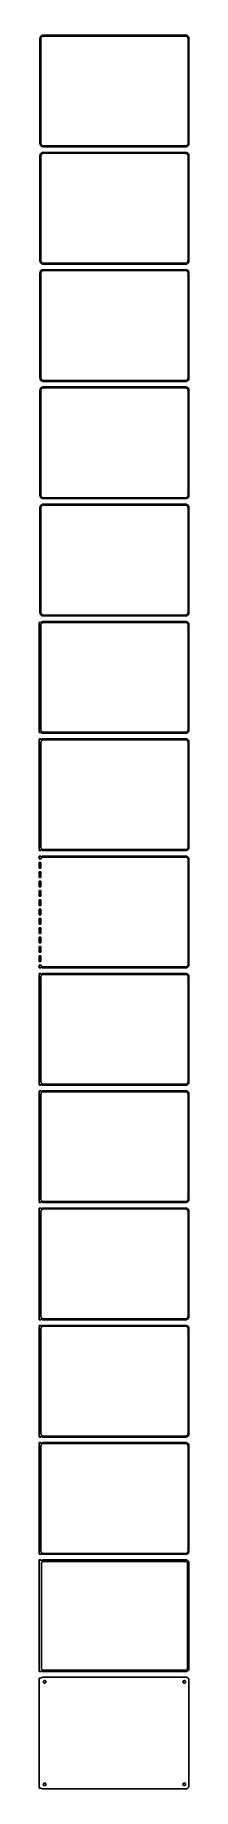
# Model space of a CAD drawing. Header units: metres. Extents: x -122 to 120, y 2745 to 5571.
import ezdxf

# ---------------------------------------------------------------- set-up
doc = ezdxf.new("R2010")
doc.units = ezdxf.units.M

msp = doc.modelspace()

# ---------------------------------------------------------------- linework, layer by layer
for p, q in [((-119.843, 5567.24), (-119.961, 5566.63)), ((-119.649, 5567.84), (-119.843, 5567.24)), ((-119.382, 5568.41), (-119.649, 5567.84)), ((-119.045, 5568.94), (-119.382, 5568.41)), ((-118.645, 5569.42), (-119.045, 5568.94)), ((-118.187, 5569.85), (-118.645, 5569.42)), ((-118.219, 5566.97), (-118.005, 5567.43)), ((-117.679, 5570.22), (-118.187, 5569.85)), ((-118.005, 5567.43), (-117.736, 5567.85)), ((-117.736, 5567.85), (-117.416, 5568.24)), ((-117.129, 5570.52), (-117.679, 5570.22)), ((-117.416, 5568.24), (-117.05, 5568.58)), ((-116.545, 5570.76), (-117.129, 5570.52)), ((-117.05, 5568.58), (-116.643, 5568.88)), ((-116.643, 5568.88), (-116.203, 5569.12)), ((-115.937, 5570.91), (-116.545, 5570.76)), ((-116.203, 5569.12), (-115.736, 5569.3)), ((-115.314, 5570.99), (-115.937, 5570.91)), ((-115.736, 5569.3), (-115.25, 5569.43)), ((115.314, 5570.99), (-115.314, 5570.99)), ((-115.25, 5569.43), (-114.751, 5569.49)), ((-114.751, 5569.49), (114.751, 5569.49)), ((114.751, 5569.49), (115.25, 5569.43)), ((115.25, 5569.43), (115.736, 5569.3)), ((115.937, 5570.91), (115.314, 5570.99)), ((115.736, 5569.3), (116.203, 5569.12)), ((116.545, 5570.76), (115.937, 5570.91)), ((116.203, 5569.12), (116.643, 5568.88)), ((117.129, 5570.52), (116.545, 5570.76)), ((116.643, 5568.88), (117.05, 5568.58)), ((117.05, 5568.58), (117.416, 5568.24)), ((117.679, 5570.22), (117.129, 5570.52)), ((117.416, 5568.24), (117.736, 5567.85)), ((118.187, 5569.85), (117.679, 5570.22)), ((117.736, 5567.85), (118.005, 5567.43)), ((118.005, 5567.43), (118.219, 5566.97)), ((118.645, 5569.42), (118.187, 5569.85)), ((119.045, 5568.94), (118.645, 5569.42)), ((119.382, 5568.41), (119.045, 5568.94)), ((119.649, 5567.84), (119.382, 5568.41)), ((119.843, 5567.24), (119.649, 5567.84)), ((119.961, 5566.63), (119.843, 5567.24)), ((-119.961, 5566.63), (-120, 5566)), ((-120, 5566), (-120, 5396)), ((-118.5, 5565.5), (-118.468, 5566)), ((-118.5, 5396.5), (-118.5, 5565.5)), ((-118.468, 5566), (-118.374, 5566.49)), ((-118.374, 5566.49), (-118.219, 5566.97)), ((118.219, 5566.97), (118.374, 5566.49)), ((118.374, 5566.49), (118.468, 5566)), ((118.468, 5566), (118.5, 5565.5)), ((118.5, 5565.5), (118.5, 5396.5)), ((120, 5566), (119.961, 5566.63)), ((120, 5396), (120, 5566)), ((-120, 5396), (-119.961, 5395.37)), ((-119.961, 5377.63), (-120, 5377)), ((-120, 5377), (-120, 5207)), ((-119.961, 5395.37), (-119.843, 5394.76)), ((-119.843, 5378.24), (-119.961, 5377.63)), ((-119.843, 5394.76), (-119.649, 5394.16)), ((-119.649, 5378.84), (-119.843, 5378.24)), ((-119.649, 5394.16), (-119.382, 5393.59)), ((-119.382, 5379.41), (-119.649, 5378.84)), ((-119.382, 5393.59), (-119.045, 5393.06)), ((-119.045, 5379.94), (-119.382, 5379.41)), ((-119.045, 5393.06), (-118.645, 5392.58)), ((-118.645, 5380.42), (-119.045, 5379.94)), ((-118.645, 5392.58), (-118.187, 5392.15)), ((-118.187, 5380.85), (-118.645, 5380.42)), ((-118.468, 5396), (-118.5, 5396.5)), ((-118.5, 5376.5), (-118.468, 5377)), ((-118.5, 5207.5), (-118.5, 5376.5)), ((-118.374, 5395.51), (-118.468, 5396)), ((-118.468, 5377), (-118.374, 5377.49)), ((-118.219, 5395.03), (-118.374, 5395.51)), ((-118.374, 5377.49), (-118.219, 5377.97)), ((-118.005, 5394.57), (-118.219, 5395.03)), ((-118.219, 5377.97), (-118.005, 5378.43)), ((-118.187, 5392.15), (-117.679, 5391.78)), ((-117.679, 5381.22), (-118.187, 5380.85)), ((-117.736, 5394.15), (-118.005, 5394.57)), ((-118.005, 5378.43), (-117.736, 5378.85)), ((-117.416, 5393.76), (-117.736, 5394.15)), ((-117.736, 5378.85), (-117.416, 5379.24)), ((-117.679, 5391.78), (-117.129, 5391.48)), ((-117.129, 5381.52), (-117.679, 5381.22)), ((-117.05, 5393.42), (-117.416, 5393.76)), ((-117.416, 5379.24), (-117.05, 5379.58)), ((-117.129, 5391.48), (-116.545, 5391.24)), ((-116.545, 5381.76), (-117.129, 5381.52)), ((-116.643, 5393.12), (-117.05, 5393.42)), ((-117.05, 5379.58), (-116.643, 5379.88)), ((-116.203, 5392.88), (-116.643, 5393.12)), ((-116.643, 5379.88), (-116.203, 5380.12)), ((-116.545, 5391.24), (-115.937, 5391.09)), ((-115.937, 5381.91), (-116.545, 5381.76)), ((-115.736, 5392.7), (-116.203, 5392.88)), ((-116.203, 5380.12), (-115.736, 5380.3)), ((-115.937, 5391.09), (-115.314, 5391.01)), ((-115.314, 5381.99), (-115.937, 5381.91)), ((-115.25, 5392.57), (-115.736, 5392.7)), ((-115.736, 5380.3), (-115.25, 5380.43)), ((-115.314, 5391.01), (115.314, 5391.01)), ((115.314, 5381.99), (-115.314, 5381.99)), ((-114.751, 5392.51), (-115.25, 5392.57)), ((-115.25, 5380.43), (-114.751, 5380.49)), ((114.751, 5392.51), (-114.751, 5392.51)), ((-114.751, 5380.49), (114.751, 5380.49)), ((115.25, 5392.57), (114.751, 5392.51)), ((114.751, 5380.49), (115.25, 5380.43)), ((115.736, 5392.7), (115.25, 5392.57)), ((115.25, 5380.43), (115.736, 5380.3)), ((115.314, 5391.01), (115.937, 5391.09)), ((115.937, 5381.91), (115.314, 5381.99)), ((116.203, 5392.88), (115.736, 5392.7)), ((115.736, 5380.3), (116.203, 5380.12)), ((115.937, 5391.09), (116.545, 5391.24)), ((116.545, 5381.76), (115.937, 5381.91)), ((116.643, 5393.12), (116.203, 5392.88)), ((116.203, 5380.12), (116.643, 5379.88)), ((116.545, 5391.24), (117.129, 5391.48)), ((117.129, 5381.52), (116.545, 5381.76)), ((117.05, 5393.42), (116.643, 5393.12)), ((116.643, 5379.88), (117.05, 5379.58)), ((117.416, 5393.76), (117.05, 5393.42)), ((117.05, 5379.58), (117.416, 5379.24)), ((117.129, 5391.48), (117.679, 5391.78)), ((117.679, 5381.22), (117.129, 5381.52)), ((117.736, 5394.15), (117.416, 5393.76)), ((117.416, 5379.24), (117.736, 5378.85)), ((117.679, 5391.78), (118.187, 5392.15)), ((118.187, 5380.85), (117.679, 5381.22)), ((118.005, 5394.57), (117.736, 5394.15)), ((117.736, 5378.85), (118.005, 5378.43)), ((118.219, 5395.03), (118.005, 5394.57)), ((118.005, 5378.43), (118.219, 5377.97)), ((118.187, 5392.15), (118.645, 5392.58)), ((118.645, 5380.42), (118.187, 5380.85)), ((118.374, 5395.51), (118.219, 5395.03)), ((118.219, 5377.97), (118.374, 5377.49)), ((118.468, 5396), (118.374, 5395.51)), ((118.374, 5377.49), (118.468, 5377)), ((118.5, 5396.5), (118.468, 5396)), ((118.468, 5377), (118.5, 5376.5)), ((118.5, 5376.5), (118.5, 5207.5)), ((118.645, 5392.58), (119.045, 5393.06)), ((119.045, 5379.94), (118.645, 5380.42)), ((119.045, 5393.06), (119.382, 5393.59)), ((119.382, 5379.41), (119.045, 5379.94)), ((119.382, 5393.59), (119.649, 5394.16)), ((119.649, 5378.84), (119.382, 5379.41)), ((119.649, 5394.16), (119.843, 5394.76)), ((119.843, 5378.24), (119.649, 5378.84)), ((119.843, 5394.76), (119.961, 5395.37)), ((119.961, 5377.63), (119.843, 5378.24)), ((119.961, 5395.37), (120, 5396)), ((120, 5377), (119.961, 5377.63)), ((120, 5207), (120, 5377)), ((-120, 5207), (-119.961, 5206.37)), ((-119.961, 5206.37), (-119.843, 5205.76)), ((-119.843, 5205.76), (-119.649, 5205.16)), ((-119.649, 5205.16), (-119.382, 5204.59)), ((-119.382, 5204.59), (-119.045, 5204.06)), ((-119.045, 5204.06), (-118.645, 5203.58)), ((-118.645, 5203.58), (-118.187, 5203.15)), ((-118.468, 5207), (-118.5, 5207.5)), ((-118.374, 5206.51), (-118.468, 5207)), ((-118.219, 5206.03), (-118.374, 5206.51)), ((-118.005, 5205.57), (-118.219, 5206.03)), ((-118.187, 5203.15), (-117.679, 5202.78)), ((-117.736, 5205.15), (-118.005, 5205.57)), ((-117.416, 5204.76), (-117.736, 5205.15)), ((-117.679, 5202.78), (-117.129, 5202.48)), ((-117.05, 5204.42), (-117.416, 5204.76)), ((-117.129, 5202.48), (-116.545, 5202.24)), ((-116.643, 5204.12), (-117.05, 5204.42)), ((-116.203, 5203.88), (-116.643, 5204.12)), ((-116.545, 5202.24), (-115.937, 5202.09)), ((-115.736, 5203.7), (-116.203, 5203.88)), ((-115.937, 5202.09), (-115.314, 5202.01)), ((-115.25, 5203.57), (-115.736, 5203.7)), ((-115.314, 5202.01), (115.314, 5202.01)), ((-114.751, 5203.51), (-115.25, 5203.57)), ((114.751, 5203.51), (-114.751, 5203.51)), ((115.25, 5203.57), (114.751, 5203.51)), ((115.736, 5203.7), (115.25, 5203.57)), ((115.314, 5202.01), (115.937, 5202.09)), ((116.203, 5203.88), (115.736, 5203.7)), ((115.937, 5202.09), (116.545, 5202.24)), ((116.643, 5204.12), (116.203, 5203.88)), ((116.545, 5202.24), (117.129, 5202.48)), ((117.05, 5204.42), (116.643, 5204.12)), ((117.416, 5204.76), (117.05, 5204.42)), ((117.129, 5202.48), (117.679, 5202.78)), ((117.736, 5205.15), (117.416, 5204.76)), ((117.679, 5202.78), (118.187, 5203.15)), ((118.005, 5205.57), (117.736, 5205.15)), ((118.219, 5206.03), (118.005, 5205.57)), ((118.187, 5203.15), (118.645, 5203.58)), ((118.374, 5206.51), (118.219, 5206.03)), ((118.468, 5207), (118.374, 5206.51)), ((118.5, 5207.5), (118.468, 5207)), ((118.645, 5203.58), (119.045, 5204.06)), ((119.045, 5204.06), (119.382, 5204.59)), ((119.382, 5204.59), (119.649, 5205.16)), ((119.649, 5205.16), (119.843, 5205.76)), ((119.843, 5205.76), (119.961, 5206.37)), ((119.961, 5206.37), (120, 5207)), ((-119.961, 5188.63), (-120, 5188)), ((-120, 5188), (-120, 5018)), ((-119.843, 5189.24), (-119.961, 5188.63)), ((-119.649, 5189.84), (-119.843, 5189.24)), ((-119.382, 5190.41), (-119.649, 5189.84)), ((-119.045, 5190.94), (-119.382, 5190.41)), ((-118.645, 5191.42), (-119.045, 5190.94)), ((-118.187, 5191.85), (-118.645, 5191.42)), ((-118.5, 5187.5), (-118.468, 5188)), ((-118.5, 5018.5), (-118.5, 5187.5)), ((-118.468, 5188), (-118.374, 5188.49)), ((-118.374, 5188.49), (-118.219, 5188.97)), ((-118.219, 5188.97), (-118.005, 5189.43)), ((-117.679, 5192.22), (-118.187, 5191.85)), ((-118.005, 5189.43), (-117.736, 5189.85)), ((-117.736, 5189.85), (-117.416, 5190.24)), ((-117.129, 5192.52), (-117.679, 5192.22)), ((-117.416, 5190.24), (-117.05, 5190.58)), ((-116.545, 5192.76), (-117.129, 5192.52)), ((-117.05, 5190.58), (-116.643, 5190.88)), ((-116.643, 5190.88), (-116.203, 5191.12)), ((-115.937, 5192.91), (-116.545, 5192.76)), ((-116.203, 5191.12), (-115.736, 5191.3)), ((-115.314, 5192.99), (-115.937, 5192.91)), ((-115.736, 5191.3), (-115.25, 5191.43)), ((115.314, 5192.99), (-115.314, 5192.99)), ((-115.25, 5191.43), (-114.751, 5191.49)), ((-114.751, 5191.49), (114.751, 5191.49)), ((114.751, 5191.49), (115.25, 5191.43)), ((115.25, 5191.43), (115.736, 5191.3)), ((115.937, 5192.91), (115.314, 5192.99)), ((115.736, 5191.3), (116.203, 5191.12)), ((116.545, 5192.76), (115.937, 5192.91)), ((116.203, 5191.12), (116.643, 5190.88)), ((117.129, 5192.52), (116.545, 5192.76)), ((116.643, 5190.88), (117.05, 5190.58)), ((117.05, 5190.58), (117.416, 5190.24)), ((117.679, 5192.22), (117.129, 5192.52)), ((117.416, 5190.24), (117.736, 5189.85)), ((118.187, 5191.85), (117.679, 5192.22)), ((117.736, 5189.85), (118.005, 5189.43)), ((118.005, 5189.43), (118.219, 5188.97)), ((118.645, 5191.42), (118.187, 5191.85)), ((118.219, 5188.97), (118.374, 5188.49)), ((118.374, 5188.49), (118.468, 5188)), ((118.468, 5188), (118.5, 5187.5)), ((118.5, 5187.5), (118.5, 5018.5)), ((119.045, 5190.94), (118.645, 5191.42)), ((119.382, 5190.41), (119.045, 5190.94)), ((119.649, 5189.84), (119.382, 5190.41)), ((119.843, 5189.24), (119.649, 5189.84)), ((119.961, 5188.63), (119.843, 5189.24)), ((120, 5188), (119.961, 5188.63)), ((120, 5018), (120, 5188)), ((-120, 5018), (-119.961, 5017.37)), ((-119.961, 5017.37), (-119.843, 5016.76)), ((-119.843, 5016.76), (-119.649, 5016.16)), ((-119.649, 5016.16), (-119.382, 5015.59)), ((-119.382, 5015.59), (-119.045, 5015.06)), ((-119.045, 5015.06), (-118.645, 5014.58)), ((-118.645, 5002.42), (-119.045, 5001.94)), ((-118.645, 5014.58), (-118.187, 5014.15)), ((-118.187, 5002.85), (-118.645, 5002.42)), ((-118.468, 5018), (-118.5, 5018.5)), ((-118.374, 5017.51), (-118.468, 5018)), ((-118.219, 5017.03), (-118.374, 5017.51)), ((-118.005, 5016.57), (-118.219, 5017.03)), ((-118.187, 5014.15), (-117.679, 5013.78)), ((-117.679, 5003.22), (-118.187, 5002.85)), ((-117.736, 5016.15), (-118.005, 5016.57)), ((-117.416, 5015.76), (-117.736, 5016.15)), ((-117.679, 5013.78), (-117.129, 5013.48)), ((-117.129, 5003.52), (-117.679, 5003.22)), ((-117.05, 5015.42), (-117.416, 5015.76)), ((-117.129, 5013.48), (-116.545, 5013.24)), ((-116.545, 5003.76), (-117.129, 5003.52)), ((-116.643, 5015.12), (-117.05, 5015.42)), ((-116.203, 5014.88), (-116.643, 5015.12)), ((-116.643, 5001.88), (-116.203, 5002.12)), ((-116.545, 5013.24), (-115.937, 5013.09)), ((-115.937, 5003.91), (-116.545, 5003.76)), ((-115.736, 5014.7), (-116.203, 5014.88)), ((-116.203, 5002.12), (-115.736, 5002.3)), ((-115.937, 5013.09), (-115.314, 5013.01)), ((-115.314, 5003.99), (-115.937, 5003.91)), ((-115.25, 5014.57), (-115.736, 5014.7)), ((-115.736, 5002.3), (-115.25, 5002.43)), ((-115.314, 5013.01), (115.314, 5013.01)), ((115.314, 5003.99), (-115.314, 5003.99)), ((-114.751, 5014.51), (-115.25, 5014.57)), ((-115.25, 5002.43), (-114.751, 5002.49)), ((114.751, 5014.51), (-114.751, 5014.51)), ((-114.751, 5002.49), (114.751, 5002.49)), ((115.25, 5014.57), (114.751, 5014.51)), ((114.751, 5002.49), (115.25, 5002.43)), ((115.736, 5014.7), (115.25, 5014.57)), ((115.25, 5002.43), (115.736, 5002.3)), ((115.314, 5013.01), (115.937, 5013.09)), ((115.937, 5003.91), (115.314, 5003.99)), ((116.203, 5014.88), (115.736, 5014.7)), ((115.736, 5002.3), (116.203, 5002.12)), ((115.937, 5013.09), (116.545, 5013.24)), ((116.545, 5003.76), (115.937, 5003.91)), ((116.643, 5015.12), (116.203, 5014.88)), ((116.203, 5002.12), (116.643, 5001.88)), ((116.545, 5013.24), (117.129, 5013.48)), ((117.129, 5003.52), (116.545, 5003.76)), ((117.05, 5015.42), (116.643, 5015.12)), ((117.416, 5015.76), (117.05, 5015.42)), ((117.129, 5013.48), (117.679, 5013.78)), ((117.679, 5003.22), (117.129, 5003.52)), ((117.736, 5016.15), (117.416, 5015.76)), ((117.679, 5013.78), (118.187, 5014.15)), ((118.187, 5002.85), (117.679, 5003.22)), ((118.005, 5016.57), (117.736, 5016.15)), ((118.219, 5017.03), (118.005, 5016.57)), ((118.187, 5014.15), (118.645, 5014.58)), ((118.645, 5002.42), (118.187, 5002.85)), ((118.374, 5017.51), (118.219, 5017.03)), ((118.468, 5018), (118.374, 5017.51)), ((118.5, 5018.5), (118.468, 5018)), ((118.645, 5014.58), (119.045, 5015.06)), ((119.045, 5001.94), (118.645, 5002.42)), ((119.045, 5015.06), (119.382, 5015.59)), ((119.382, 5015.59), (119.649, 5016.16)), ((119.649, 5016.16), (119.843, 5016.76)), ((119.843, 5016.76), (119.961, 5017.37)), ((119.961, 5017.37), (120, 5018)), ((-119.961, 4999.63), (-120, 4999)), ((-120, 4999), (-120, 4829)), ((-119.843, 5000.24), (-119.961, 4999.63)), ((-119.649, 5000.84), (-119.843, 5000.24)), ((-119.382, 5001.41), (-119.649, 5000.84)), ((-119.045, 5001.94), (-119.382, 5001.41)), ((-118.5, 4998.5), (-118.468, 4999)), ((-118.5, 4829.5), (-118.5, 4998.5)), ((-118.468, 4999), (-118.374, 4999.49)), ((-118.374, 4999.49), (-118.219, 4999.97)), ((-118.219, 4999.97), (-118.005, 5000.43)), ((-118.005, 5000.43), (-117.736, 5000.85)), ((-117.736, 5000.85), (-117.416, 5001.24)), ((-117.416, 5001.24), (-117.05, 5001.58)), ((-117.05, 5001.58), (-116.643, 5001.88)), ((116.643, 5001.88), (117.05, 5001.58)), ((117.05, 5001.58), (117.416, 5001.24)), ((117.416, 5001.24), (117.736, 5000.85)), ((117.736, 5000.85), (118.005, 5000.43)), ((118.005, 5000.43), (118.219, 4999.97)), ((118.219, 4999.97), (118.374, 4999.49)), ((118.374, 4999.49), (118.468, 4999)), ((118.468, 4999), (118.5, 4998.5)), ((118.5, 4998.5), (118.5, 4829.5)), ((119.382, 5001.41), (119.045, 5001.94)), ((119.649, 5000.84), (119.382, 5001.41)), ((119.843, 5000.24), (119.649, 5000.84)), ((119.961, 4999.63), (119.843, 5000.24)), ((120, 4999), (119.961, 4999.63)), ((120, 4829), (120, 4999)), ((-120, 4829), (-119.961, 4828.37)), ((-119.961, 4810.63), (-120, 4810)), ((-120, 4810), (-120, 4640)), ((-119.961, 4828.37), (-119.843, 4827.76)), ((-119.843, 4811.24), (-119.961, 4810.63)), ((-119.843, 4827.76), (-119.649, 4827.16)), ((-119.649, 4811.84), (-119.843, 4811.24)), ((-119.649, 4827.16), (-119.382, 4826.59)), ((-119.382, 4812.41), (-119.649, 4811.84)), ((-119.382, 4826.59), (-119.045, 4826.06)), ((-119.045, 4812.94), (-119.382, 4812.41)), ((-119.045, 4826.06), (-118.645, 4825.58)), ((-118.645, 4813.42), (-119.045, 4812.94)), ((-118.645, 4825.58), (-118.187, 4825.15)), ((-118.187, 4813.85), (-118.645, 4813.42)), ((-118.468, 4829), (-118.5, 4829.5)), ((-118.5, 4809.5), (-118.468, 4810)), ((-118.5, 4640.5), (-118.5, 4809.5)), ((-118.374, 4828.51), (-118.468, 4829)), ((-118.468, 4810), (-118.374, 4810.49)), ((-118.219, 4828.03), (-118.374, 4828.51)), ((-118.374, 4810.49), (-118.219, 4810.97)), ((-118.005, 4827.57), (-118.219, 4828.03)), ((-118.219, 4810.97), (-118.005, 4811.43)), ((-118.187, 4825.15), (-117.679, 4824.78)), ((-117.679, 4814.22), (-118.187, 4813.85)), ((-117.736, 4827.15), (-118.005, 4827.57)), ((-118.005, 4811.43), (-117.736, 4811.85)), ((-117.416, 4826.76), (-117.736, 4827.15)), ((-117.736, 4811.85), (-117.416, 4812.24)), ((-117.679, 4824.78), (-117.129, 4824.48)), ((-117.129, 4814.52), (-117.679, 4814.22)), ((-117.05, 4826.42), (-117.416, 4826.76)), ((-117.416, 4812.24), (-117.05, 4812.58)), ((-117.129, 4824.48), (-116.545, 4824.24)), ((-116.545, 4814.76), (-117.129, 4814.52)), ((-116.643, 4826.12), (-117.05, 4826.42)), ((-117.05, 4812.58), (-116.643, 4812.88)), ((-116.203, 4825.88), (-116.643, 4826.12)), ((-116.643, 4812.88), (-116.203, 4813.12)), ((-116.545, 4824.24), (-115.937, 4824.09)), ((-115.937, 4814.91), (-116.545, 4814.76)), ((-115.736, 4825.7), (-116.203, 4825.88)), ((-116.203, 4813.12), (-115.736, 4813.3)), ((-115.937, 4824.09), (-115.314, 4824.01)), ((-115.314, 4814.99), (-115.937, 4814.91)), ((-115.25, 4825.57), (-115.736, 4825.7)), ((-115.736, 4813.3), (-115.25, 4813.43)), ((-115.314, 4824.01), (115.314, 4824.01)), ((115.314, 4814.99), (-115.314, 4814.99)), ((-114.751, 4825.51), (-115.25, 4825.57)), ((-115.25, 4813.43), (-114.751, 4813.49)), ((114.751, 4825.51), (-114.751, 4825.51)), ((-114.751, 4813.49), (114.751, 4813.49)), ((115.25, 4825.57), (114.751, 4825.51)), ((114.751, 4813.49), (115.25, 4813.43)), ((115.736, 4825.7), (115.25, 4825.57)), ((115.25, 4813.43), (115.736, 4813.3)), ((115.314, 4824.01), (115.937, 4824.09)), ((115.937, 4814.91), (115.314, 4814.99)), ((116.203, 4825.88), (115.736, 4825.7)), ((115.736, 4813.3), (116.203, 4813.12)), ((115.937, 4824.09), (116.545, 4824.24)), ((116.545, 4814.76), (115.937, 4814.91)), ((116.643, 4826.12), (116.203, 4825.88)), ((116.203, 4813.12), (116.643, 4812.88)), ((116.545, 4824.24), (117.129, 4824.48)), ((117.129, 4814.52), (116.545, 4814.76)), ((117.05, 4826.42), (116.643, 4826.12)), ((116.643, 4812.88), (117.05, 4812.58)), ((117.416, 4826.76), (117.05, 4826.42)), ((117.05, 4812.58), (117.416, 4812.24)), ((117.129, 4824.48), (117.679, 4824.78)), ((117.679, 4814.22), (117.129, 4814.52)), ((117.736, 4827.15), (117.416, 4826.76)), ((117.416, 4812.24), (117.736, 4811.85)), ((117.679, 4824.78), (118.187, 4825.15)), ((118.187, 4813.85), (117.679, 4814.22)), ((118.005, 4827.57), (117.736, 4827.15)), ((117.736, 4811.85), (118.005, 4811.43)), ((118.219, 4828.03), (118.005, 4827.57)), ((118.005, 4811.43), (118.219, 4810.97)), ((118.187, 4825.15), (118.645, 4825.58)), ((118.645, 4813.42), (118.187, 4813.85)), ((118.374, 4828.51), (118.219, 4828.03)), ((118.219, 4810.97), (118.374, 4810.49)), ((118.468, 4829), (118.374, 4828.51)), ((118.374, 4810.49), (118.468, 4810)), ((118.5, 4829.5), (118.468, 4829)), ((118.468, 4810), (118.5, 4809.5)), ((118.5, 4809.5), (118.5, 4640.5)), ((118.645, 4825.58), (119.045, 4826.06)), ((119.045, 4812.94), (118.645, 4813.42)), ((119.045, 4826.06), (119.382, 4826.59)), ((119.382, 4812.41), (119.045, 4812.94)), ((119.382, 4826.59), (119.649, 4827.16)), ((119.649, 4811.84), (119.382, 4812.41)), ((119.649, 4827.16), (119.843, 4827.76)), ((119.843, 4811.24), (119.649, 4811.84)), ((119.843, 4827.76), (119.961, 4828.37)), ((119.961, 4810.63), (119.843, 4811.24)), ((119.961, 4828.37), (120, 4829)), ((120, 4810), (119.961, 4810.63)), ((120, 4640), (120, 4810)), ((-120, 4640), (-119.961, 4639.37)), ((-119.961, 4639.37), (-119.843, 4638.76)), ((-119.843, 4638.76), (-119.649, 4638.16)), ((-119.649, 4638.16), (-119.382, 4637.59)), ((-119.382, 4637.59), (-119.045, 4637.06)), ((-119.045, 4637.06), (-118.645, 4636.58)), ((-118.645, 4636.58), (-118.187, 4636.15)), ((-118.468, 4640), (-118.5, 4640.5)), ((-118.374, 4639.51), (-118.468, 4640)), ((-118.219, 4639.03), (-118.374, 4639.51)), ((-118.005, 4638.57), (-118.219, 4639.03)), ((-118.187, 4636.15), (-117.679, 4635.78)), ((-117.736, 4638.15), (-118.005, 4638.57)), ((-117.416, 4637.76), (-117.736, 4638.15)), ((-117.679, 4635.78), (-117.129, 4635.48)), ((-117.05, 4637.42), (-117.416, 4637.76)), ((-117.129, 4635.48), (-116.545, 4635.24)), ((-116.643, 4637.12), (-117.05, 4637.42)), ((-116.203, 4636.88), (-116.643, 4637.12)), ((-116.545, 4635.24), (-115.937, 4635.09)), ((-115.736, 4636.7), (-116.203, 4636.88)), ((-115.937, 4635.09), (-115.314, 4635.01)), ((-115.25, 4636.57), (-115.736, 4636.7)), ((-115.314, 4635.01), (115.314, 4635.01)), ((-114.751, 4636.51), (-115.25, 4636.57)), ((114.751, 4636.51), (-114.751, 4636.51)), ((115.25, 4636.57), (114.751, 4636.51)), ((115.736, 4636.7), (115.25, 4636.57)), ((115.314, 4635.01), (115.937, 4635.09)), ((116.203, 4636.88), (115.736, 4636.7)), ((115.937, 4635.09), (116.545, 4635.24)), ((116.643, 4637.12), (116.203, 4636.88)), ((116.545, 4635.24), (117.129, 4635.48)), ((117.05, 4637.42), (116.643, 4637.12)), ((117.416, 4637.76), (117.05, 4637.42)), ((117.129, 4635.48), (117.679, 4635.78)), ((117.736, 4638.15), (117.416, 4637.76)), ((117.679, 4635.78), (118.187, 4636.15)), ((118.005, 4638.57), (117.736, 4638.15)), ((118.219, 4639.03), (118.005, 4638.57)), ((118.187, 4636.15), (118.645, 4636.58)), ((118.374, 4639.51), (118.219, 4639.03)), ((118.468, 4640), (118.374, 4639.51)), ((118.5, 4640.5), (118.468, 4640)), ((118.645, 4636.58), (119.045, 4637.06)), ((119.045, 4637.06), (119.382, 4637.59)), ((119.382, 4637.59), (119.649, 4638.16)), ((119.649, 4638.16), (119.843, 4638.76)), ((119.843, 4638.76), (119.961, 4639.37)), ((119.961, 4639.37), (120, 4640)), ((-118.5, 4624.56), (-121.5, 4624.56)), ((-121.5, 4624.56), (-121.5, 4447.44)), ((-118.187, 4624.85), (-118.5, 4624.56)), ((-118.5, 4620.5), (-118.468, 4621)), ((-118.5, 4451.5), (-118.5, 4620.5)), ((-118.468, 4621), (-118.374, 4621.49)), ((-118.374, 4621.49), (-118.219, 4621.97)), ((-118.219, 4621.97), (-118.005, 4622.43)), ((-117.679, 4625.22), (-118.187, 4624.85)), ((-118.005, 4622.43), (-117.736, 4622.85)), ((-117.736, 4622.85), (-117.416, 4623.24)), ((-117.129, 4625.52), (-117.679, 4625.22)), ((-117.416, 4623.24), (-117.05, 4623.58)), ((-116.545, 4625.76), (-117.129, 4625.52)), ((-117.05, 4623.58), (-116.643, 4623.88)), ((-116.643, 4623.88), (-116.203, 4624.12)), ((-115.937, 4625.91), (-116.545, 4625.76)), ((-116.203, 4624.12), (-115.736, 4624.3)), ((-115.314, 4625.99), (-115.937, 4625.91)), ((-115.736, 4624.3), (-115.25, 4624.43)), ((115.314, 4625.99), (-115.314, 4625.99)), ((-115.25, 4624.43), (-114.751, 4624.49)), ((-114.751, 4624.49), (114.751, 4624.49)), ((114.751, 4624.49), (115.25, 4624.43)), ((115.25, 4624.43), (115.736, 4624.3)), ((115.937, 4625.91), (115.314, 4625.99)), ((115.736, 4624.3), (116.203, 4624.12)), ((116.545, 4625.76), (115.937, 4625.91)), ((116.203, 4624.12), (116.643, 4623.88)), ((117.129, 4625.52), (116.545, 4625.76)), ((116.643, 4623.88), (117.05, 4623.58)), ((117.05, 4623.58), (117.416, 4623.24)), ((117.679, 4625.22), (117.129, 4625.52)), ((117.416, 4623.24), (117.736, 4622.85)), ((118.187, 4624.85), (117.679, 4625.22)), ((117.736, 4622.85), (118.005, 4622.43)), ((118.005, 4622.43), (118.219, 4621.97)), ((118.645, 4624.42), (118.187, 4624.85)), ((118.219, 4621.97), (118.374, 4621.49)), ((118.374, 4621.49), (118.468, 4621)), ((118.468, 4621), (118.5, 4620.5)), ((118.5, 4620.5), (118.5, 4451.5)), ((119.045, 4623.94), (118.645, 4624.42)), ((119.382, 4623.41), (119.045, 4623.94)), ((119.649, 4622.84), (119.382, 4623.41)), ((119.843, 4622.24), (119.649, 4622.84)), ((119.961, 4621.63), (119.843, 4622.24)), ((120, 4621), (119.961, 4621.63)), ((120, 4451), (120, 4621)), ((-121.5, 4447.44), (-118.5, 4447.44)), ((-118.5, 4436.97), (-121.5, 4436.97)), ((-121.5, 4436.97), (-121.5, 4257.03)), ((-118.468, 4451), (-118.5, 4451.5)), ((-118.5, 4447.44), (-118.187, 4447.15)), ((-118.5, 4435.56), (-118.5, 4436.97)), ((-118.374, 4450.51), (-118.468, 4451)), ((-118.219, 4450.03), (-118.374, 4450.51)), ((-118.005, 4449.57), (-118.219, 4450.03)), ((-118.187, 4447.15), (-117.679, 4446.78)), ((-117.736, 4449.15), (-118.005, 4449.57)), ((-117.416, 4448.76), (-117.736, 4449.15)), ((-117.679, 4446.78), (-117.129, 4446.48)), ((-117.05, 4448.42), (-117.416, 4448.76)), ((-117.129, 4446.48), (-116.545, 4446.24)), ((-116.643, 4448.12), (-117.05, 4448.42)), ((-116.203, 4447.88), (-116.643, 4448.12)), ((-116.545, 4446.24), (-115.937, 4446.09)), ((-115.937, 4436.91), (-116.545, 4436.76)), ((-115.736, 4447.7), (-116.203, 4447.88)), ((-115.937, 4446.09), (-115.314, 4446.01)), ((-115.314, 4436.99), (-115.937, 4436.91)), ((-115.25, 4447.57), (-115.736, 4447.7)), ((-115.314, 4446.01), (115.314, 4446.01)), ((115.314, 4436.99), (-115.314, 4436.99)), ((-114.751, 4447.51), (-115.25, 4447.57)), ((114.751, 4447.51), (-114.751, 4447.51)), ((115.25, 4447.57), (114.751, 4447.51)), ((115.736, 4447.7), (115.25, 4447.57)), ((115.314, 4446.01), (115.937, 4446.09)), ((115.937, 4436.91), (115.314, 4436.99)), ((116.203, 4447.88), (115.736, 4447.7)), ((115.937, 4446.09), (116.545, 4446.24)), ((116.545, 4436.76), (115.937, 4436.91)), ((116.643, 4448.12), (116.203, 4447.88)), ((116.545, 4446.24), (117.129, 4446.48)), ((117.05, 4448.42), (116.643, 4448.12)), ((117.416, 4448.76), (117.05, 4448.42)), ((117.129, 4446.48), (117.679, 4446.78)), ((117.736, 4449.15), (117.416, 4448.76)), ((117.679, 4446.78), (118.187, 4447.15)), ((118.005, 4449.57), (117.736, 4449.15)), ((118.219, 4450.03), (118.005, 4449.57)), ((118.187, 4447.15), (118.645, 4447.58)), ((118.374, 4450.51), (118.219, 4450.03)), ((118.468, 4451), (118.374, 4450.51)), ((118.5, 4451.5), (118.468, 4451)), ((118.645, 4447.58), (119.045, 4448.06)), ((119.045, 4448.06), (119.382, 4448.59)), ((119.382, 4448.59), (119.649, 4449.16)), ((119.649, 4449.16), (119.843, 4449.76)), ((119.843, 4449.76), (119.961, 4450.37)), ((119.961, 4450.37), (120, 4451)), ((-118.187, 4435.85), (-118.5, 4435.56)), ((-118.5, 4431.5), (-118.468, 4432)), ((-118.5, 4262.5), (-118.5, 4431.5)), ((-118.468, 4432), (-118.374, 4432.49)), ((-118.374, 4432.49), (-118.219, 4432.97)), ((-118.219, 4432.97), (-118.005, 4433.43)), ((-117.679, 4436.22), (-118.187, 4435.85)), ((-118.005, 4433.43), (-117.736, 4433.85)), ((-117.736, 4433.85), (-117.416, 4434.24)), ((-117.129, 4436.52), (-117.679, 4436.22)), ((-117.416, 4434.24), (-117.05, 4434.58)), ((-116.545, 4436.76), (-117.129, 4436.52)), ((-117.05, 4434.58), (-116.643, 4434.88)), ((-116.643, 4434.88), (-116.203, 4435.12)), ((-116.203, 4435.12), (-115.736, 4435.3)), ((-115.736, 4435.3), (-115.25, 4435.43)), ((-115.25, 4435.43), (-114.751, 4435.49)), ((-114.751, 4435.49), (114.751, 4435.49)), ((114.751, 4435.49), (115.25, 4435.43)), ((115.25, 4435.43), (115.736, 4435.3)), ((115.736, 4435.3), (116.203, 4435.12)), ((116.203, 4435.12), (116.643, 4434.88)), ((117.129, 4436.52), (116.545, 4436.76)), ((116.643, 4434.88), (117.05, 4434.58)), ((117.05, 4434.58), (117.416, 4434.24)), ((117.679, 4436.22), (117.129, 4436.52)), ((117.416, 4434.24), (117.736, 4433.85)), ((118.187, 4435.85), (117.679, 4436.22)), ((117.736, 4433.85), (118.005, 4433.43)), ((118.005, 4433.43), (118.219, 4432.97)), ((118.645, 4435.42), (118.187, 4435.85)), ((118.219, 4432.97), (118.374, 4432.49)), ((118.374, 4432.49), (118.468, 4432)), ((118.468, 4432), (118.5, 4431.5)), ((118.5, 4431.5), (118.5, 4262.5)), ((119.045, 4434.94), (118.645, 4435.42)), ((119.382, 4434.41), (119.045, 4434.94)), ((119.649, 4433.84), (119.382, 4434.41)), ((119.843, 4433.24), (119.649, 4433.84)), ((119.961, 4432.63), (119.843, 4433.24)), ((120, 4432), (119.961, 4432.63)), ((120, 4262), (120, 4432)), ((-121.5, 4257.03), (-118.5, 4257.03)), ((-118.5, 4247.99), (-121.5, 4247.99)), ((-121.5, 4247.99), (-121.5, 4243.49)), ((-121.5, 4243.49), (-118.374, 4243.49)), ((-118.468, 4262), (-118.5, 4262.5)), ((-118.5, 4257.03), (-118.5, 4258.44)), ((-118.5, 4258.44), (-118.187, 4258.15)), ((-118.5, 4246.56), (-118.5, 4247.99)), ((-118.187, 4246.85), (-118.5, 4246.56)), ((-118.374, 4261.51), (-118.468, 4262)), ((-118.219, 4261.03), (-118.374, 4261.51)), ((-118.374, 4243.49), (-118.219, 4243.97)), ((-118.374, 4243.49), (-118.374, 4243.49)), ((-118.005, 4260.57), (-118.219, 4261.03)), ((-118.219, 4243.97), (-118.005, 4244.43)), ((-118.187, 4258.15), (-117.679, 4257.78)), ((-117.679, 4247.22), (-118.187, 4246.85)), ((-117.736, 4260.15), (-118.005, 4260.57)), ((-118.005, 4244.43), (-117.736, 4244.85)), ((-117.416, 4259.76), (-117.736, 4260.15)), ((-117.736, 4244.85), (-117.416, 4245.24)), ((-117.679, 4257.78), (-117.129, 4257.48)), ((-117.129, 4247.52), (-117.679, 4247.22)), ((-117.05, 4259.42), (-117.416, 4259.76)), ((-117.416, 4245.24), (-117.05, 4245.58)), ((-117.129, 4257.48), (-116.545, 4257.24)), ((-116.545, 4247.76), (-117.129, 4247.52)), ((-116.643, 4259.12), (-117.05, 4259.42)), ((-117.05, 4245.58), (-116.643, 4245.88)), ((-116.203, 4258.88), (-116.643, 4259.12)), ((-116.643, 4245.88), (-116.203, 4246.12)), ((-116.545, 4257.24), (-115.937, 4257.09)), ((-115.937, 4247.91), (-116.545, 4247.76)), ((-115.736, 4258.7), (-116.203, 4258.88)), ((-116.203, 4246.12), (-115.736, 4246.3)), ((-115.937, 4257.09), (-115.314, 4257.01)), ((-115.314, 4247.99), (-115.937, 4247.91)), ((-115.25, 4258.57), (-115.736, 4258.7)), ((-115.736, 4246.3), (-115.25, 4246.43)), ((-115.314, 4257.01), (115.314, 4257.01)), ((115.314, 4247.99), (-115.314, 4247.99)), ((-114.751, 4258.51), (-115.25, 4258.57)), ((-115.25, 4246.43), (-114.751, 4246.49)), ((114.751, 4258.51), (-114.751, 4258.51)), ((-114.751, 4246.49), (114.751, 4246.49)), ((115.25, 4258.57), (114.751, 4258.51)), ((114.751, 4246.49), (115.25, 4246.43)), ((115.736, 4258.7), (115.25, 4258.57)), ((115.25, 4246.43), (115.736, 4246.3)), ((115.314, 4257.01), (115.937, 4257.09)), ((115.937, 4247.91), (115.314, 4247.99)), ((116.203, 4258.88), (115.736, 4258.7)), ((115.736, 4246.3), (116.203, 4246.12)), ((115.937, 4257.09), (116.545, 4257.24)), ((116.545, 4247.76), (115.937, 4247.91)), ((116.643, 4259.12), (116.203, 4258.88)), ((116.203, 4246.12), (116.643, 4245.88)), ((116.545, 4257.24), (117.129, 4257.48)), ((117.129, 4247.52), (116.545, 4247.76)), ((117.05, 4259.42), (116.643, 4259.12)), ((116.643, 4245.88), (117.05, 4245.58)), ((117.416, 4259.76), (117.05, 4259.42)), ((117.05, 4245.58), (117.416, 4245.24)), ((117.129, 4257.48), (117.679, 4257.78)), ((117.679, 4247.22), (117.129, 4247.52)), ((117.736, 4260.15), (117.416, 4259.76)), ((117.416, 4245.24), (117.736, 4244.85)), ((117.679, 4257.78), (118.187, 4258.15)), ((118.187, 4246.85), (117.679, 4247.22)), ((118.005, 4260.57), (117.736, 4260.15)), ((117.736, 4244.85), (118.005, 4244.43)), ((118.219, 4261.03), (118.005, 4260.57)), ((118.005, 4244.43), (118.219, 4243.97)), ((118.187, 4258.15), (118.645, 4258.58)), ((118.645, 4246.42), (118.187, 4246.85)), ((118.374, 4261.51), (118.219, 4261.03)), ((118.219, 4243.97), (118.374, 4243.49)), ((118.468, 4262), (118.374, 4261.51)), ((118.374, 4243.49), (118.468, 4243)), ((118.5, 4262.5), (118.468, 4262)), ((118.468, 4243), (118.5, 4242.5)), ((118.5, 4242.5), (118.5, 4073.5)), ((118.645, 4258.58), (119.045, 4259.06)), ((119.045, 4245.94), (118.645, 4246.42)), ((119.045, 4259.06), (119.382, 4259.59)), ((119.382, 4245.41), (119.045, 4245.94)), ((119.382, 4259.59), (119.649, 4260.16)), ((119.649, 4244.84), (119.382, 4245.41)), ((119.649, 4260.16), (119.843, 4260.76)), ((119.843, 4244.24), (119.649, 4244.84)), ((119.843, 4260.76), (119.961, 4261.37)), ((119.961, 4243.63), (119.843, 4244.24)), ((119.961, 4261.37), (120, 4262)), ((120, 4243), (119.961, 4243.63)), ((120, 4073), (120, 4243)), ((-118.5, 4237.51), (-121.5, 4237.51)), ((-121.5, 4237.51), (-121.5, 4228.49)), ((-121.5, 4228.49), (-118.5, 4228.49)), ((-118.5, 4222.51), (-121.5, 4222.51)), ((-121.5, 4222.51), (-121.5, 4213.49)), ((-121.5, 4213.49), (-118.5, 4213.49)), ((-118.5, 4228.49), (-118.5, 4237.51)), ((-118.5, 4213.49), (-118.5, 4222.51)), ((-118.5, 4207.51), (-121.5, 4207.51)), ((-121.5, 4207.51), (-121.5, 4198.49)), ((-121.5, 4198.49), (-118.5, 4198.49)), ((-118.5, 4192.51), (-121.5, 4192.51)), ((-121.5, 4192.51), (-121.5, 4183.49)), ((-121.5, 4183.49), (-118.5, 4183.49)), ((-118.5, 4198.49), (-118.5, 4207.51)), ((-118.5, 4183.49), (-118.5, 4192.51)), ((-118.5, 4177.51), (-121.5, 4177.51)), ((-121.5, 4177.51), (-121.5, 4168.49)), ((-121.5, 4168.49), (-118.5, 4168.49)), ((-118.5, 4162.51), (-121.5, 4162.51)), ((-121.5, 4162.51), (-121.5, 4153.49)), ((-118.5, 4168.49), (-118.5, 4177.51)), ((-118.5, 4153.49), (-118.5, 4162.51)), ((-121.5, 4153.49), (-118.5, 4153.49)), ((-118.5, 4147.51), (-121.5, 4147.51)), ((-121.5, 4147.51), (-121.5, 4138.49)), ((-121.5, 4138.49), (-118.5, 4138.49)), ((-118.5, 4132.51), (-121.5, 4132.51)), ((-121.5, 4132.51), (-121.5, 4123.49)), ((-118.5, 4138.49), (-118.5, 4147.51)), ((-118.5, 4123.49), (-118.5, 4132.51)), ((-121.5, 4123.49), (-118.5, 4123.49)), ((-118.5, 4117.51), (-121.5, 4117.51)), ((-121.5, 4117.51), (-121.5, 4108.49)), ((-121.5, 4108.49), (-118.5, 4108.49)), ((-118.5, 4102.51), (-121.5, 4102.51)), ((-121.5, 4102.51), (-121.5, 4093.49)), ((-118.5, 4108.49), (-118.5, 4117.51)), ((-118.5, 4093.49), (-118.5, 4102.51)), ((-121.5, 4093.49), (-118.5, 4093.49)), ((-118.5, 4087.51), (-121.5, 4087.51)), ((-121.5, 4087.51), (-121.5, 4078.49)), ((-121.5, 4078.49), (-118.5, 4078.49)), ((-118.374, 4072.51), (-121.5, 4072.51)), ((-121.5, 4072.51), (-121.5, 4068.01)), ((-118.5, 4078.49), (-118.5, 4087.51)), ((-118.5, 4069.44), (-118.187, 4069.15)), ((-118.5, 4068.01), (-118.5, 4069.44)), ((-118.219, 4072.03), (-118.374, 4072.51)), ((-118.374, 4072.51), (-118.374, 4072.51)), ((-118.005, 4071.57), (-118.219, 4072.03)), ((-117.736, 4071.15), (-118.005, 4071.57)), ((-117.416, 4070.76), (-117.736, 4071.15)), ((-117.05, 4070.42), (-117.416, 4070.76)), ((-116.643, 4070.12), (-117.05, 4070.42)), ((-116.203, 4069.88), (-116.643, 4070.12)), ((-115.736, 4069.7), (-116.203, 4069.88)), ((-115.25, 4069.57), (-115.736, 4069.7)), ((-114.751, 4069.51), (-115.25, 4069.57)), ((114.751, 4069.51), (-114.751, 4069.51)), ((115.25, 4069.57), (114.751, 4069.51)), ((115.736, 4069.7), (115.25, 4069.57)), ((116.203, 4069.88), (115.736, 4069.7)), ((116.643, 4070.12), (116.203, 4069.88)), ((117.05, 4070.42), (116.643, 4070.12)), ((117.416, 4070.76), (117.05, 4070.42)), ((117.736, 4071.15), (117.416, 4070.76)), ((118.005, 4071.57), (117.736, 4071.15)), ((118.219, 4072.03), (118.005, 4071.57)), ((118.187, 4069.15), (118.645, 4069.58)), ((118.374, 4072.51), (118.219, 4072.03)), ((118.468, 4073), (118.374, 4072.51)), ((118.5, 4073.5), (118.468, 4073)), ((118.645, 4069.58), (119.045, 4070.06)), ((119.045, 4070.06), (119.382, 4070.59)), ((119.382, 4070.59), (119.649, 4071.16)), ((119.649, 4071.16), (119.843, 4071.76)), ((119.843, 4071.76), (119.961, 4072.37)), ((119.961, 4072.37), (120, 4073)), ((-121.5, 4068.01), (-118.5, 4068.01)), ((-118.5, 4058.99), (-121.5, 4058.99)), ((-121.5, 4058.99), (-121.5, 3879.01)), ((-118.5, 4057.56), (-118.5, 4058.99)), ((-118.187, 4057.85), (-118.5, 4057.56)), ((-118.5, 4053.5), (-118.468, 4054)), ((-118.5, 3884.5), (-118.5, 4053.5)), ((-118.468, 4054), (-118.374, 4054.49)), ((-118.374, 4054.49), (-118.219, 4054.97)), ((-118.219, 4054.97), (-118.005, 4055.43)), ((-118.187, 4069.15), (-117.679, 4068.78)), ((-117.679, 4058.22), (-118.187, 4057.85)), ((-118.005, 4055.43), (-117.736, 4055.85)), ((-117.736, 4055.85), (-117.416, 4056.24)), ((-117.679, 4068.78), (-117.129, 4068.48)), ((-117.129, 4058.52), (-117.679, 4058.22)), ((-117.416, 4056.24), (-117.05, 4056.58)), ((-117.129, 4068.48), (-116.545, 4068.24)), ((-116.545, 4058.76), (-117.129, 4058.52)), ((-117.05, 4056.58), (-116.643, 4056.88)), ((-116.643, 4056.88), (-116.203, 4057.12)), ((-116.545, 4068.24), (-115.937, 4068.09)), ((-115.937, 4058.91), (-116.545, 4058.76)), ((-116.203, 4057.12), (-115.736, 4057.3)), ((-115.937, 4068.09), (-115.314, 4068.01)), ((-115.314, 4058.99), (-115.937, 4058.91)), ((-115.736, 4057.3), (-115.25, 4057.43)), ((-115.314, 4068.01), (115.314, 4068.01)), ((115.314, 4058.99), (-115.314, 4058.99)), ((-115.25, 4057.43), (-114.751, 4057.49)), ((-114.751, 4057.49), (114.751, 4057.49)), ((114.751, 4057.49), (115.25, 4057.43)), ((115.25, 4057.43), (115.736, 4057.3)), ((115.314, 4068.01), (115.937, 4068.09)), ((115.937, 4058.91), (115.314, 4058.99)), ((115.736, 4057.3), (116.203, 4057.12)), ((115.937, 4068.09), (116.545, 4068.24)), ((116.545, 4058.76), (115.937, 4058.91)), ((116.203, 4057.12), (116.643, 4056.88)), ((116.545, 4068.24), (117.129, 4068.48)), ((117.129, 4058.52), (116.545, 4058.76)), ((116.643, 4056.88), (117.05, 4056.58)), ((117.05, 4056.58), (117.416, 4056.24)), ((117.129, 4068.48), (117.679, 4068.78)), ((117.679, 4058.22), (117.129, 4058.52)), ((117.416, 4056.24), (117.736, 4055.85)), ((117.679, 4068.78), (118.187, 4069.15)), ((118.187, 4057.85), (117.679, 4058.22)), ((117.736, 4055.85), (118.005, 4055.43)), ((118.005, 4055.43), (118.219, 4054.97)), ((118.645, 4057.42), (118.187, 4057.85)), ((118.219, 4054.97), (118.374, 4054.49)), ((118.374, 4054.49), (118.468, 4054)), ((118.468, 4054), (118.5, 4053.5)), ((118.5, 4053.5), (118.5, 3884.5)), ((119.045, 4056.94), (118.645, 4057.42)), ((119.382, 4056.41), (119.045, 4056.94)), ((119.649, 4055.84), (119.382, 4056.41)), ((119.843, 4055.24), (119.649, 4055.84)), ((119.961, 4054.63), (119.843, 4055.24)), ((120, 4054), (119.961, 4054.63)), ((120, 3884), (120, 4054)), ((-121.5, 3879.01), (-118.5, 3879.01)), ((-118.468, 3884), (-118.5, 3884.5)), ((-118.5, 3880.44), (-118.187, 3880.15)), ((-118.5, 3879.01), (-118.5, 3880.44)), ((-118.374, 3883.51), (-118.468, 3884)), ((-118.219, 3883.03), (-118.374, 3883.51)), ((-118.005, 3882.57), (-118.219, 3883.03)), ((-118.187, 3880.15), (-117.679, 3879.78)), ((-117.736, 3882.15), (-118.005, 3882.57)), ((-117.416, 3881.76), (-117.736, 3882.15)), ((-117.679, 3879.78), (-117.129, 3879.48)), ((-117.05, 3881.42), (-117.416, 3881.76)), ((-117.129, 3879.48), (-116.545, 3879.24)), ((-116.643, 3881.12), (-117.05, 3881.42)), ((-116.203, 3880.88), (-116.643, 3881.12)), ((-116.545, 3879.24), (-115.937, 3879.09)), ((-115.736, 3880.7), (-116.203, 3880.88)), ((-115.937, 3879.09), (-115.314, 3879.01)), ((-115.25, 3880.57), (-115.736, 3880.7)), ((-115.314, 3879.01), (115.314, 3879.01)), ((-114.751, 3880.51), (-115.25, 3880.57)), ((114.751, 3880.51), (-114.751, 3880.51)), ((115.25, 3880.57), (114.751, 3880.51)), ((115.736, 3880.7), (115.25, 3880.57)), ((115.314, 3879.01), (115.937, 3879.09)), ((116.203, 3880.88), (115.736, 3880.7)), ((115.937, 3879.09), (116.545, 3879.24)), ((116.643, 3881.12), (116.203, 3880.88)), ((116.545, 3879.24), (117.129, 3879.48)), ((117.05, 3881.42), (116.643, 3881.12)), ((117.416, 3881.76), (117.05, 3881.42)), ((117.129, 3879.48), (117.679, 3879.78)), ((117.736, 3882.15), (117.416, 3881.76)), ((117.679, 3879.78), (118.187, 3880.15)), ((118.005, 3882.57), (117.736, 3882.15)), ((118.219, 3883.03), (118.005, 3882.57)), ((118.187, 3880.15), (118.645, 3880.58)), ((118.374, 3883.51), (118.219, 3883.03)), ((118.468, 3884), (118.374, 3883.51)), ((118.5, 3884.5), (118.468, 3884)), ((118.645, 3880.58), (119.045, 3881.06)), ((119.045, 3881.06), (119.382, 3881.59)), ((119.382, 3881.59), (119.649, 3882.16)), ((119.649, 3882.16), (119.843, 3882.76)), ((119.843, 3882.76), (119.961, 3883.37)), ((119.961, 3883.37), (120, 3884)), ((-118.5, 3869.99), (-121.5, 3869.99)), ((-121.5, 3869.99), (-121.5, 3690.01)), ((-118.5, 3868.56), (-118.5, 3869.99)), ((-118.187, 3868.85), (-118.5, 3868.56)), ((-118.5, 3864.5), (-118.468, 3865)), ((-118.5, 3695.5), (-118.5, 3864.5)), ((-118.468, 3865), (-118.374, 3865.49)), ((-118.374, 3865.49), (-118.219, 3865.97)), ((-118.219, 3865.97), (-118.005, 3866.43)), ((-117.679, 3869.22), (-118.187, 3868.85)), ((-118.005, 3866.43), (-117.736, 3866.85)), ((-117.736, 3866.85), (-117.416, 3867.24)), ((-117.129, 3869.52), (-117.679, 3869.22)), ((-117.416, 3867.24), (-117.05, 3867.58)), ((-116.545, 3869.76), (-117.129, 3869.52)), ((-117.05, 3867.58), (-116.643, 3867.88)), ((-116.643, 3867.88), (-116.203, 3868.12)), ((-115.937, 3869.91), (-116.545, 3869.76)), ((-116.203, 3868.12), (-115.736, 3868.3)), ((-115.314, 3869.99), (-115.937, 3869.91)), ((-115.736, 3868.3), (-115.25, 3868.43)), ((115.314, 3869.99), (-115.314, 3869.99)), ((-115.25, 3868.43), (-114.751, 3868.49)), ((-114.751, 3868.49), (114.751, 3868.49)), ((114.751, 3868.49), (115.25, 3868.43)), ((115.25, 3868.43), (115.736, 3868.3)), ((115.937, 3869.91), (115.314, 3869.99)), ((115.736, 3868.3), (116.203, 3868.12)), ((116.545, 3869.76), (115.937, 3869.91)), ((116.203, 3868.12), (116.643, 3867.88)), ((117.129, 3869.52), (116.545, 3869.76)), ((116.643, 3867.88), (117.05, 3867.58)), ((117.05, 3867.58), (117.416, 3867.24)), ((117.679, 3869.22), (117.129, 3869.52)), ((117.416, 3867.24), (117.736, 3866.85)), ((118.187, 3868.85), (117.679, 3869.22)), ((117.736, 3866.85), (118.005, 3866.43)), ((118.005, 3866.43), (118.219, 3865.97)), ((118.645, 3868.42), (118.187, 3868.85)), ((118.219, 3865.97), (118.374, 3865.49)), ((118.374, 3865.49), (118.468, 3865)), ((118.468, 3865), (118.5, 3864.5)), ((118.5, 3864.5), (118.5, 3695.5)), ((119.045, 3867.94), (118.645, 3868.42)), ((119.382, 3867.41), (119.045, 3867.94)), ((119.649, 3866.84), (119.382, 3867.41)), ((119.843, 3866.24), (119.649, 3866.84)), ((119.961, 3865.63), (119.843, 3866.24)), ((120, 3865), (119.961, 3865.63)), ((120, 3695), (120, 3865)), ((-121.5, 3690.01), (-118.5, 3690.01)), ((-118.5, 3680.99), (-121.5, 3680.99)), ((-121.5, 3680.99), (-121.5, 3501.01)), ((-118.468, 3695), (-118.5, 3695.5)), ((-118.5, 3691.44), (-118.187, 3691.15)), ((-118.5, 3690.01), (-118.5, 3691.44)), ((-118.5, 3679.56), (-118.5, 3680.99)), ((-118.187, 3679.85), (-118.5, 3679.56)), ((-118.5, 3675.5), (-118.468, 3676)), ((-118.5, 3506.5), (-118.5, 3675.5)), ((-118.374, 3694.51), (-118.468, 3695)), ((-118.468, 3676), (-118.374, 3676.49)), ((-118.219, 3694.03), (-118.374, 3694.51)), ((-118.374, 3676.49), (-118.219, 3676.97)), ((-118.005, 3693.57), (-118.219, 3694.03)), ((-118.219, 3676.97), (-118.005, 3677.43)), ((-118.187, 3691.15), (-117.679, 3690.78)), ((-117.679, 3680.22), (-118.187, 3679.85)), ((-117.736, 3693.15), (-118.005, 3693.57)), ((-118.005, 3677.43), (-117.736, 3677.85)), ((-117.416, 3692.76), (-117.736, 3693.15)), ((-117.736, 3677.85), (-117.416, 3678.24)), ((-117.679, 3690.78), (-117.129, 3690.48)), ((-117.129, 3680.52), (-117.679, 3680.22)), ((-117.05, 3692.42), (-117.416, 3692.76)), ((-117.416, 3678.24), (-117.05, 3678.58)), ((-117.129, 3690.48), (-116.545, 3690.24)), ((-116.545, 3680.76), (-117.129, 3680.52)), ((-116.643, 3692.12), (-117.05, 3692.42)), ((-117.05, 3678.58), (-116.643, 3678.88)), ((-116.203, 3691.88), (-116.643, 3692.12)), ((-116.643, 3678.88), (-116.203, 3679.12)), ((-116.545, 3690.24), (-115.937, 3690.09)), ((-115.937, 3680.91), (-116.545, 3680.76)), ((-115.736, 3691.7), (-116.203, 3691.88)), ((-116.203, 3679.12), (-115.736, 3679.3)), ((-115.937, 3690.09), (-115.314, 3690.01)), ((-115.314, 3680.99), (-115.937, 3680.91)), ((-115.25, 3691.57), (-115.736, 3691.7)), ((-115.736, 3679.3), (-115.25, 3679.43)), ((-115.314, 3690.01), (115.314, 3690.01)), ((115.314, 3680.99), (-115.314, 3680.99)), ((-114.751, 3691.51), (-115.25, 3691.57)), ((-115.25, 3679.43), (-114.751, 3679.49)), ((114.751, 3691.51), (-114.751, 3691.51)), ((-114.751, 3679.49), (114.751, 3679.49)), ((115.25, 3691.57), (114.751, 3691.51)), ((114.751, 3679.49), (115.25, 3679.43)), ((115.736, 3691.7), (115.25, 3691.57)), ((115.25, 3679.43), (115.736, 3679.3)), ((115.314, 3690.01), (115.937, 3690.09)), ((115.937, 3680.91), (115.314, 3680.99)), ((116.203, 3691.88), (115.736, 3691.7)), ((115.736, 3679.3), (116.203, 3679.12)), ((115.937, 3690.09), (116.545, 3690.24)), ((116.545, 3680.76), (115.937, 3680.91)), ((116.643, 3692.12), (116.203, 3691.88)), ((116.203, 3679.12), (116.643, 3678.88)), ((116.545, 3690.24), (117.129, 3690.48)), ((117.129, 3680.52), (116.545, 3680.76)), ((117.05, 3692.42), (116.643, 3692.12)), ((116.643, 3678.88), (117.05, 3678.58)), ((117.416, 3692.76), (117.05, 3692.42)), ((117.05, 3678.58), (117.416, 3678.24)), ((117.129, 3690.48), (117.679, 3690.78)), ((117.679, 3680.22), (117.129, 3680.52)), ((117.736, 3693.15), (117.416, 3692.76)), ((117.416, 3678.24), (117.736, 3677.85)), ((117.679, 3690.78), (118.187, 3691.15)), ((118.187, 3679.85), (117.679, 3680.22)), ((118.005, 3693.57), (117.736, 3693.15)), ((117.736, 3677.85), (118.005, 3677.43)), ((118.219, 3694.03), (118.005, 3693.57)), ((118.005, 3677.43), (118.219, 3676.97)), ((118.187, 3691.15), (118.645, 3691.58)), ((118.645, 3679.42), (118.187, 3679.85)), ((118.374, 3694.51), (118.219, 3694.03)), ((118.219, 3676.97), (118.374, 3676.49)), ((118.468, 3695), (118.374, 3694.51)), ((118.374, 3676.49), (118.468, 3676)), ((118.5, 3695.5), (118.468, 3695)), ((118.468, 3676), (118.5, 3675.5)), ((118.5, 3675.5), (118.5, 3506.5)), ((118.645, 3691.58), (119.045, 3692.06)), ((119.045, 3678.94), (118.645, 3679.42)), ((119.045, 3692.06), (119.382, 3692.59)), ((119.382, 3678.41), (119.045, 3678.94)), ((119.382, 3692.59), (119.649, 3693.16)), ((119.649, 3677.84), (119.382, 3678.41)), ((119.649, 3693.16), (119.843, 3693.76)), ((119.843, 3677.24), (119.649, 3677.84)), ((119.843, 3693.76), (119.961, 3694.37)), ((119.961, 3676.63), (119.843, 3677.24)), ((119.961, 3694.37), (120, 3695)), ((120, 3676), (119.961, 3676.63)), ((120, 3506), (120, 3676)), ((-118.468, 3506), (-118.5, 3506.5)), ((-118.374, 3505.51), (-118.468, 3506)), ((-118.219, 3505.03), (-118.374, 3505.51)), ((-118.005, 3504.57), (-118.219, 3505.03)), ((-117.736, 3504.15), (-118.005, 3504.57)), ((118.005, 3504.57), (117.736, 3504.15)), ((118.219, 3505.03), (118.005, 3504.57)), ((118.374, 3505.51), (118.219, 3505.03)), ((118.468, 3506), (118.374, 3505.51)), ((118.5, 3506.5), (118.468, 3506)), ((119.649, 3504.16), (119.843, 3504.76)), ((119.843, 3504.76), (119.961, 3505.37)), ((119.961, 3505.37), (120, 3506)), ((-121.5, 3501.01), (-118.5, 3501.01)), ((-118.5, 3491.99), (-121.5, 3491.99)), ((-121.5, 3491.99), (-121.5, 3312.01)), ((-118.5, 3502.44), (-118.187, 3502.15)), ((-118.5, 3501.01), (-118.5, 3502.44)), ((-118.5, 3490.56), (-118.5, 3491.99)), ((-118.187, 3490.85), (-118.5, 3490.56)), ((-118.5, 3486.5), (-118.468, 3487)), ((-118.5, 3317.5), (-118.5, 3486.5)), ((-118.468, 3487), (-118.374, 3487.49)), ((-118.374, 3487.49), (-118.219, 3487.97)), ((-118.219, 3487.97), (-118.005, 3488.43)), ((-118.187, 3502.15), (-117.679, 3501.78)), ((-117.679, 3491.22), (-118.187, 3490.85)), ((-118.005, 3488.43), (-117.736, 3488.85)), ((-117.416, 3503.76), (-117.736, 3504.15)), ((-117.736, 3488.85), (-117.416, 3489.24)), ((-117.679, 3501.78), (-117.129, 3501.48)), ((-117.129, 3491.52), (-117.679, 3491.22)), ((-117.05, 3503.42), (-117.416, 3503.76)), ((-117.416, 3489.24), (-117.05, 3489.58)), ((-117.129, 3501.48), (-116.545, 3501.24)), ((-116.545, 3491.76), (-117.129, 3491.52)), ((-116.643, 3503.12), (-117.05, 3503.42)), ((-117.05, 3489.58), (-116.643, 3489.88)), ((-116.203, 3502.88), (-116.643, 3503.12)), ((-116.643, 3489.88), (-116.203, 3490.12)), ((-116.545, 3501.24), (-115.937, 3501.09)), ((-115.937, 3491.91), (-116.545, 3491.76)), ((-115.736, 3502.7), (-116.203, 3502.88)), ((-116.203, 3490.12), (-115.736, 3490.3)), ((-115.937, 3501.09), (-115.314, 3501.01)), ((-115.314, 3491.99), (-115.937, 3491.91)), ((-115.25, 3502.57), (-115.736, 3502.7)), ((-115.736, 3490.3), (-115.25, 3490.43)), ((-115.314, 3501.01), (115.314, 3501.01)), ((115.314, 3491.99), (-115.314, 3491.99)), ((-114.751, 3502.51), (-115.25, 3502.57)), ((-115.25, 3490.43), (-114.751, 3490.49)), ((114.751, 3502.51), (-114.751, 3502.51)), ((-114.751, 3490.49), (114.751, 3490.49)), ((115.25, 3502.57), (114.751, 3502.51)), ((114.751, 3490.49), (115.25, 3490.43)), ((115.736, 3502.7), (115.25, 3502.57)), ((115.25, 3490.43), (115.736, 3490.3)), ((115.314, 3501.01), (115.937, 3501.09)), ((115.937, 3491.91), (115.314, 3491.99)), ((116.203, 3502.88), (115.736, 3502.7)), ((115.736, 3490.3), (116.203, 3490.12)), ((115.937, 3501.09), (116.545, 3501.24)), ((116.545, 3491.76), (115.937, 3491.91)), ((116.643, 3503.12), (116.203, 3502.88)), ((116.203, 3490.12), (116.643, 3489.88)), ((116.545, 3501.24), (117.129, 3501.48)), ((117.129, 3491.52), (116.545, 3491.76)), ((117.05, 3503.42), (116.643, 3503.12)), ((116.643, 3489.88), (117.05, 3489.58)), ((117.416, 3503.76), (117.05, 3503.42)), ((117.05, 3489.58), (117.416, 3489.24)), ((117.129, 3501.48), (117.679, 3501.78)), ((117.679, 3491.22), (117.129, 3491.52)), ((117.736, 3504.15), (117.416, 3503.76)), ((117.416, 3489.24), (117.736, 3488.85)), ((117.679, 3501.78), (118.187, 3502.15)), ((118.187, 3490.85), (117.679, 3491.22)), ((117.736, 3488.85), (118.005, 3488.43)), ((118.005, 3488.43), (118.219, 3487.97)), ((118.187, 3502.15), (118.645, 3502.58)), ((118.645, 3490.42), (118.187, 3490.85)), ((118.219, 3487.97), (118.374, 3487.49)), ((118.374, 3487.49), (118.468, 3487)), ((118.468, 3487), (118.5, 3486.5)), ((118.5, 3486.5), (118.5, 3317.5)), ((118.645, 3502.58), (119.045, 3503.06)), ((119.045, 3489.94), (118.645, 3490.42)), ((119.045, 3503.06), (119.382, 3503.59)), ((119.382, 3489.41), (119.045, 3489.94)), ((119.382, 3503.59), (119.649, 3504.16)), ((119.649, 3488.84), (119.382, 3489.41)), ((119.843, 3488.24), (119.649, 3488.84)), ((119.961, 3487.63), (119.843, 3488.24)), ((120, 3487), (119.961, 3487.63)), ((120, 3317), (120, 3487)), ((-121.5, 3312.01), (-118.5, 3312.01)), ((-118.468, 3317), (-118.5, 3317.5)), ((-118.5, 3313.44), (-118.187, 3313.15)), ((-118.5, 3312.01), (-118.5, 3313.44)), ((-118.374, 3316.51), (-118.468, 3317)), ((-118.219, 3316.03), (-118.374, 3316.51)), ((-118.005, 3315.57), (-118.219, 3316.03)), ((-118.187, 3313.15), (-117.679, 3312.78)), ((-117.736, 3315.15), (-118.005, 3315.57)), ((-117.416, 3314.76), (-117.736, 3315.15)), ((-117.679, 3312.78), (-117.129, 3312.48)), ((-117.05, 3314.42), (-117.416, 3314.76)), ((-117.129, 3312.48), (-116.545, 3312.24)), ((-116.643, 3314.12), (-117.05, 3314.42)), ((-116.203, 3313.88), (-116.643, 3314.12)), ((-116.545, 3312.24), (-115.937, 3312.09)), ((-115.736, 3313.7), (-116.203, 3313.88)), ((-115.937, 3312.09), (-115.314, 3312.01)), ((-115.25, 3313.57), (-115.736, 3313.7)), ((-115.314, 3312.01), (115.314, 3312.01)), ((-114.751, 3313.51), (-115.25, 3313.57)), ((114.751, 3313.51), (-114.751, 3313.51)), ((115.25, 3313.57), (114.751, 3313.51)), ((115.736, 3313.7), (115.25, 3313.57)), ((115.314, 3312.01), (115.937, 3312.09)), ((116.203, 3313.88), (115.736, 3313.7)), ((115.937, 3312.09), (116.545, 3312.24)), ((116.643, 3314.12), (116.203, 3313.88)), ((116.545, 3312.24), (117.129, 3312.48)), ((117.05, 3314.42), (116.643, 3314.12)), ((117.416, 3314.76), (117.05, 3314.42)), ((117.129, 3312.48), (117.679, 3312.78)), ((117.736, 3315.15), (117.416, 3314.76)), ((117.679, 3312.78), (118.187, 3313.15)), ((118.005, 3315.57), (117.736, 3315.15)), ((118.219, 3316.03), (118.005, 3315.57)), ((118.187, 3313.15), (118.645, 3313.58)), ((118.374, 3316.51), (118.219, 3316.03)), ((118.468, 3317), (118.374, 3316.51)), ((118.5, 3317.5), (118.468, 3317)), ((118.645, 3313.58), (119.045, 3314.06)), ((119.045, 3314.06), (119.382, 3314.59)), ((119.382, 3314.59), (119.649, 3315.16)), ((119.649, 3315.16), (119.843, 3315.76)), ((119.843, 3315.76), (119.961, 3316.37)), ((119.961, 3316.37), (120, 3317)), ((-118.5, 3302.99), (-121.5, 3302.99)), ((-121.5, 3302.99), (-121.5, 3123.01)), ((-118.5, 3301.56), (-118.5, 3302.99)), ((-118.187, 3301.85), (-118.5, 3301.56)), ((-118.5, 3297.5), (-118.468, 3298)), ((-118.5, 3128.5), (-118.5, 3297.5)), ((-118.468, 3298), (-118.374, 3298.49)), ((-118.374, 3298.49), (-118.219, 3298.97)), ((-118.219, 3298.97), (-118.005, 3299.43)), ((-117.679, 3302.22), (-118.187, 3301.85)), ((-118.005, 3299.43), (-117.736, 3299.85)), ((-117.736, 3299.85), (-117.416, 3300.24)), ((-117.129, 3302.52), (-117.679, 3302.22)), ((-117.416, 3300.24), (-117.05, 3300.58)), ((-116.545, 3302.76), (-117.129, 3302.52)), ((-117.05, 3300.58), (-116.643, 3300.88)), ((-116.643, 3300.88), (-116.203, 3301.12)), ((-115.937, 3302.91), (-116.545, 3302.76)), ((-116.203, 3301.12), (-115.736, 3301.3)), ((-115.314, 3302.99), (-115.937, 3302.91)), ((-115.736, 3301.3), (-115.25, 3301.43)), ((115.314, 3302.99), (-115.314, 3302.99)), ((-115.25, 3301.43), (-114.751, 3301.49)), ((-114.751, 3301.49), (114.751, 3301.49)), ((114.751, 3301.49), (115.25, 3301.43)), ((115.25, 3301.43), (115.736, 3301.3)), ((115.937, 3302.91), (115.314, 3302.99)), ((115.736, 3301.3), (116.203, 3301.12)), ((116.545, 3302.76), (115.937, 3302.91)), ((116.203, 3301.12), (116.643, 3300.88)), ((117.129, 3302.52), (116.545, 3302.76)), ((116.643, 3300.88), (117.05, 3300.58)), ((117.05, 3300.58), (117.416, 3300.24)), ((117.679, 3302.22), (117.129, 3302.52)), ((117.416, 3300.24), (117.736, 3299.85)), ((118.187, 3301.85), (117.679, 3302.22)), ((117.736, 3299.85), (118.005, 3299.43)), ((118.005, 3299.43), (118.219, 3298.97)), ((118.645, 3301.42), (118.187, 3301.85)), ((118.219, 3298.97), (118.374, 3298.49)), ((118.374, 3298.49), (118.468, 3298)), ((118.468, 3298), (118.5, 3297.5)), ((118.5, 3297.5), (118.5, 3128.5)), ((119.045, 3300.94), (118.645, 3301.42)), ((119.382, 3300.41), (119.045, 3300.94)), ((119.649, 3299.84), (119.382, 3300.41)), ((119.843, 3299.24), (119.649, 3299.84)), ((119.961, 3298.63), (119.843, 3299.24)), ((120, 3298), (119.961, 3298.63)), ((120, 3128), (120, 3298)), ((-121.5, 3123.01), (-118.5, 3123.01)), ((-118.5, 3113.98), (-121.5, 3113.98)), ((-121.5, 3113.98), (-121.5, 2934.02)), ((-118.468, 3128), (-118.5, 3128.5)), ((-118.5, 3124.44), (-118.187, 3124.15)), ((-118.5, 3123.01), (-118.5, 3124.44)), ((-118.5, 3112.56), (-118.5, 3113.98)), ((-118.187, 3112.85), (-118.5, 3112.56)), ((-118.374, 3127.51), (-118.468, 3128)), ((-118.219, 3127.03), (-118.374, 3127.51)), ((-118.005, 3126.57), (-118.219, 3127.03)), ((-118.187, 3124.15), (-117.679, 3123.78)), ((-117.679, 3113.22), (-118.187, 3112.85)), ((-117.736, 3126.15), (-118.005, 3126.57)), ((-117.416, 3125.76), (-117.736, 3126.15)), ((-117.679, 3123.78), (-117.129, 3123.48)), ((-117.129, 3113.52), (-117.679, 3113.22)), ((-117.613, 3108.5), (-117.588, 3108.89)), ((-117.588, 3108.89), (-117.515, 3109.27)), ((-117.515, 3109.27), (-117.394, 3109.65)), ((-117.05, 3125.42), (-117.416, 3125.76)), ((-117.394, 3109.65), (-117.228, 3110)), ((-117.228, 3110), (-117.018, 3110.33)), ((-117.129, 3123.48), (-116.545, 3123.24)), ((-116.545, 3113.76), (-117.129, 3113.52)), ((-116.643, 3125.12), (-117.05, 3125.42)), ((-117.018, 3110.33), (-116.769, 3110.63)), ((-116.769, 3110.63), (-116.484, 3110.9)), ((-116.203, 3124.88), (-116.643, 3125.12)), ((-116.545, 3123.24), (-115.937, 3123.09)), ((-115.937, 3113.91), (-116.545, 3113.76)), ((-116.484, 3110.9), (-116.168, 3111.13)), ((-115.736, 3124.7), (-116.203, 3124.88)), ((-116.168, 3111.13), (-115.825, 3111.32)), ((-115.937, 3123.09), (-115.314, 3123.01)), ((-115.314, 3113.99), (-115.937, 3113.91)), ((-115.825, 3111.32), (-115.462, 3111.46)), ((-115.25, 3124.57), (-115.736, 3124.7)), ((-115.462, 3111.46), (-115.083, 3111.56)), ((-115.314, 3123.01), (115.314, 3123.01)), ((115.314, 3113.99), (-115.314, 3113.99)), ((-114.751, 3124.51), (-115.25, 3124.57)), ((-115.083, 3111.56), (-114.695, 3111.61)), ((114.751, 3124.51), (-114.751, 3124.51)), ((-114.695, 3111.61), (114.695, 3111.61)), ((114.695, 3111.61), (115.083, 3111.56)), ((115.25, 3124.57), (114.751, 3124.51)), ((115.083, 3111.56), (115.462, 3111.46)), ((115.736, 3124.7), (115.25, 3124.57)), ((115.314, 3123.01), (115.937, 3123.09)), ((115.937, 3113.91), (115.314, 3113.99)), ((115.462, 3111.46), (115.825, 3111.32)), ((116.203, 3124.88), (115.736, 3124.7)), ((115.825, 3111.32), (116.168, 3111.13)), ((115.937, 3123.09), (116.545, 3123.24)), ((116.545, 3113.76), (115.937, 3113.91)), ((116.168, 3111.13), (116.484, 3110.9)), ((116.643, 3125.12), (116.203, 3124.88)), ((116.484, 3110.9), (116.769, 3110.63)), ((116.545, 3123.24), (117.129, 3123.48)), ((117.129, 3113.52), (116.545, 3113.76)), ((117.05, 3125.42), (116.643, 3125.12)), ((116.769, 3110.63), (117.018, 3110.33)), ((117.018, 3110.33), (117.228, 3110)), ((117.416, 3125.76), (117.05, 3125.42)), ((117.129, 3123.48), (117.679, 3123.78)), ((117.679, 3113.22), (117.129, 3113.52)), ((117.228, 3110), (117.394, 3109.65)), ((117.394, 3109.65), (117.515, 3109.27)), ((117.736, 3126.15), (117.416, 3125.76)), ((117.515, 3109.27), (117.588, 3108.89)), ((117.588, 3108.89), (117.613, 3108.5)), ((117.679, 3123.78), (118.187, 3124.15)), ((118.187, 3112.85), (117.679, 3113.22)), ((118.005, 3126.57), (117.736, 3126.15)), ((118.219, 3127.03), (118.005, 3126.57)), ((118.187, 3124.15), (118.645, 3124.58)), ((118.645, 3112.42), (118.187, 3112.85)), ((118.374, 3127.51), (118.219, 3127.03)), ((118.468, 3128), (118.374, 3127.51)), ((118.5, 3128.5), (118.468, 3128)), ((118.645, 3124.58), (119.045, 3125.06)), ((119.045, 3111.94), (118.645, 3112.42)), ((119.045, 3125.06), (119.382, 3125.59)), ((119.382, 3111.41), (119.045, 3111.94)), ((119.382, 3125.59), (119.649, 3126.16)), ((119.649, 3110.84), (119.382, 3111.41)), ((119.649, 3126.16), (119.843, 3126.76)), ((119.843, 3110.24), (119.649, 3110.84)), ((119.843, 3126.76), (119.961, 3127.37)), ((119.961, 3109.63), (119.843, 3110.24)), ((119.961, 3127.37), (120, 3128)), ((120, 3109), (119.961, 3109.63)), ((120, 2939), (120, 3109)), ((-117.613, 2939.5), (-117.613, 3108.5)), ((117.613, 3108.5), (117.613, 2939.5)), ((-117.588, 2939.11), (-117.613, 2939.5)), ((-117.515, 2938.73), (-117.588, 2939.11)), ((117.588, 2939.11), (117.515, 2938.73)), ((117.613, 2939.5), (117.588, 2939.11)), ((-121.5, 2934.02), (-118.5, 2934.02)), ((-118.5, 2923.65), (-121.5, 2923.65)), ((-121.5, 2923.65), (-121.5, 2746.35)), ((-118.5, 2934.02), (-118.5, 2935.44)), ((-118.5, 2935.44), (-118.187, 2935.15)), ((-118.187, 2923.85), (-118.5, 2923.56)), ((-118.5, 2923.56), (-118.5, 2923.65)), ((-118.187, 2935.15), (-117.679, 2934.78)), ((-117.679, 2924.22), (-118.187, 2923.85)), ((-117.679, 2934.78), (-117.129, 2934.48)), ((-117.129, 2924.52), (-117.679, 2924.22)), ((-117.394, 2938.35), (-117.515, 2938.73)), ((-117.228, 2938), (-117.394, 2938.35)), ((-117.018, 2937.67), (-117.228, 2938)), ((-117.129, 2934.48), (-116.545, 2934.24)), ((-116.545, 2924.76), (-117.129, 2924.52)), ((-116.769, 2937.37), (-117.018, 2937.67)), ((-116.484, 2937.1), (-116.769, 2937.37)), ((-116.545, 2934.24), (-115.937, 2934.09)), ((-115.937, 2924.91), (-116.545, 2924.76)), ((-116.168, 2936.87), (-116.484, 2937.1)), ((-115.825, 2936.68), (-116.168, 2936.87)), ((-115.937, 2934.09), (-115.314, 2934.01)), ((-115.314, 2924.99), (-115.937, 2924.91)), ((-115.462, 2936.54), (-115.825, 2936.68)), ((-115.083, 2936.44), (-115.462, 2936.54)), ((-115.314, 2934.01), (115.314, 2934.01)), ((115.314, 2924.99), (-115.314, 2924.99)), ((-114.695, 2936.39), (-115.083, 2936.44)), ((114.695, 2936.39), (-114.695, 2936.39)), ((-114.635, 2917.5), (-114.618, 2917.77)), ((-114.618, 2917.23), (-114.635, 2917.5)), ((-114.618, 2917.77), (-114.568, 2918.03)), ((-114.568, 2916.97), (-114.618, 2917.23)), ((-114.568, 2918.03), (-114.485, 2918.29)), ((-114.485, 2916.71), (-114.568, 2916.97)), ((-114.485, 2918.29), (-114.371, 2918.53)), ((-114.371, 2916.47), (-114.485, 2916.71)), ((-114.371, 2918.53), (-114.227, 2918.76)), ((-114.227, 2916.24), (-114.371, 2916.47)), ((-114.227, 2918.76), (-114.057, 2918.96)), ((-114.057, 2916.04), (-114.227, 2916.24)), ((-114.057, 2918.96), (-113.861, 2919.15)), ((-113.861, 2915.85), (-114.057, 2916.04)), ((-113.861, 2919.15), (-113.644, 2919.3)), ((-113.644, 2915.7), (-113.861, 2915.85)), ((-113.644, 2919.3), (-113.409, 2919.43)), ((-113.409, 2915.57), (-113.644, 2915.7)), ((-113.409, 2919.43), (-113.16, 2919.53)), ((-113.16, 2915.47), (-113.409, 2915.57)), ((-113.16, 2919.53), (-112.9, 2919.6)), ((-112.9, 2915.4), (-113.16, 2915.47)), ((-112.9, 2919.6), (-112.634, 2919.63)), ((-112.634, 2915.37), (-112.9, 2915.4)), ((-112.634, 2919.63), (-112.366, 2919.63)), ((-112.366, 2915.37), (-112.634, 2915.37)), ((-112.366, 2919.63), (-112.1, 2919.6)), ((-112.1, 2915.4), (-112.366, 2915.37)), ((-112.1, 2919.6), (-111.84, 2919.53)), ((-111.84, 2915.47), (-112.1, 2915.4)), ((-111.84, 2919.53), (-111.591, 2919.43)), ((-111.591, 2915.57), (-111.84, 2915.47)), ((-111.591, 2919.43), (-111.356, 2919.3)), ((-111.356, 2915.7), (-111.591, 2915.57)), ((-111.356, 2919.3), (-111.139, 2919.15)), ((-111.139, 2915.85), (-111.356, 2915.7)), ((-111.139, 2919.15), (-110.943, 2918.96)), ((-110.943, 2916.04), (-111.139, 2915.85)), ((-110.943, 2918.96), (-110.773, 2918.76)), ((-110.773, 2916.24), (-110.943, 2916.04)), ((-110.773, 2918.76), (-110.629, 2918.53)), ((-110.629, 2916.47), (-110.773, 2916.24)), ((-110.629, 2918.53), (-110.515, 2918.29)), ((-110.515, 2916.71), (-110.629, 2916.47)), ((-110.515, 2918.29), (-110.432, 2918.03)), ((-110.432, 2916.97), (-110.515, 2916.71)), ((-110.432, 2918.03), (-110.382, 2917.77)), ((-110.382, 2917.23), (-110.432, 2916.97)), ((-110.382, 2917.77), (-110.365, 2917.5)), ((-110.365, 2917.5), (-110.382, 2917.23)), ((110.365, 2917.5), (110.382, 2917.77)), ((110.382, 2917.23), (110.365, 2917.5)), ((110.382, 2917.77), (110.432, 2918.03)), ((110.432, 2916.97), (110.382, 2917.23)), ((110.432, 2918.03), (110.515, 2918.29)), ((110.515, 2916.71), (110.432, 2916.97)), ((110.515, 2918.29), (110.629, 2918.53)), ((110.629, 2916.47), (110.515, 2916.71)), ((110.629, 2918.53), (110.773, 2918.76)), ((110.773, 2916.24), (110.629, 2916.47)), ((110.773, 2918.76), (110.943, 2918.96)), ((110.943, 2916.04), (110.773, 2916.24)), ((110.943, 2918.96), (111.139, 2919.15)), ((111.139, 2915.85), (110.943, 2916.04)), ((111.139, 2919.15), (111.356, 2919.3)), ((111.356, 2915.7), (111.139, 2915.85)), ((111.356, 2919.3), (111.591, 2919.43)), ((111.591, 2915.57), (111.356, 2915.7)), ((111.591, 2919.43), (111.84, 2919.53)), ((111.84, 2915.47), (111.591, 2915.57)), ((111.84, 2919.53), (112.1, 2919.6)), ((112.1, 2915.4), (111.84, 2915.47)), ((112.1, 2919.6), (112.366, 2919.63)), ((112.366, 2915.37), (112.1, 2915.4)), ((112.366, 2919.63), (112.634, 2919.63)), ((112.634, 2915.37), (112.366, 2915.37)), ((112.634, 2919.63), (112.9, 2919.6)), ((112.9, 2915.4), (112.634, 2915.37)), ((112.9, 2919.6), (113.16, 2919.53)), ((113.16, 2915.47), (112.9, 2915.4)), ((113.16, 2919.53), (113.409, 2919.43)), ((113.409, 2915.57), (113.16, 2915.47)), ((113.409, 2919.43), (113.644, 2919.3)), ((113.644, 2915.7), (113.409, 2915.57)), ((113.644, 2919.3), (113.861, 2919.15)), ((113.861, 2915.85), (113.644, 2915.7)), ((113.861, 2919.15), (114.057, 2918.96)), ((114.057, 2916.04), (113.861, 2915.85)), ((114.057, 2918.96), (114.227, 2918.76)), ((114.227, 2916.24), (114.057, 2916.04)), ((114.227, 2918.76), (114.371, 2918.53)), ((114.371, 2916.47), (114.227, 2916.24)), ((114.371, 2918.53), (114.485, 2918.29)), ((114.485, 2916.71), (114.371, 2916.47)), ((114.485, 2918.29), (114.568, 2918.03)), ((114.568, 2916.97), (114.485, 2916.71)), ((114.568, 2918.03), (114.618, 2917.77)), ((114.618, 2917.23), (114.568, 2916.97)), ((114.618, 2917.77), (114.635, 2917.5)), ((114.635, 2917.5), (114.618, 2917.23)), ((115.083, 2936.44), (114.695, 2936.39)), ((115.462, 2936.54), (115.083, 2936.44)), ((115.314, 2934.01), (115.937, 2934.09)), ((115.937, 2924.91), (115.314, 2924.99)), ((115.825, 2936.68), (115.462, 2936.54)), ((116.168, 2936.87), (115.825, 2936.68)), ((115.937, 2934.09), (116.545, 2934.24)), ((116.545, 2924.76), (115.937, 2924.91)), ((116.484, 2937.1), (116.168, 2936.87)), ((116.769, 2937.37), (116.484, 2937.1)), ((116.545, 2934.24), (117.129, 2934.48)), ((117.129, 2924.52), (116.545, 2924.76)), ((117.018, 2937.67), (116.769, 2937.37)), ((117.228, 2938), (117.018, 2937.67)), ((117.129, 2934.48), (117.679, 2934.78)), ((117.679, 2924.22), (117.129, 2924.52)), ((117.394, 2938.35), (117.228, 2938)), ((117.515, 2938.73), (117.394, 2938.35)), ((117.679, 2934.78), (118.187, 2935.15)), ((118.187, 2923.85), (117.679, 2924.22)), ((118.187, 2935.15), (118.645, 2935.58)), ((118.645, 2923.42), (118.187, 2923.85)), ((118.645, 2935.58), (119.045, 2936.06)), ((119.045, 2922.94), (118.645, 2923.42)), ((119.045, 2936.06), (119.382, 2936.59)), ((119.382, 2922.41), (119.045, 2922.94)), ((119.382, 2936.59), (119.649, 2937.16)), ((119.649, 2921.84), (119.382, 2922.41)), ((119.649, 2937.16), (119.843, 2937.76)), ((119.843, 2921.24), (119.649, 2921.84)), ((119.843, 2937.76), (119.961, 2938.37)), ((119.961, 2920.63), (119.843, 2921.24)), ((119.961, 2938.37), (120, 2939)), ((120, 2920), (119.961, 2920.63)), ((120, 2750), (120, 2920)), ((-121.5, 2746.35), (-118.5, 2746.35)), ((-118.5, 2746.35), (-118.5, 2746.44)), ((-118.5, 2746.44), (-118.187, 2746.15)), ((-118.187, 2746.15), (-117.679, 2745.78)), ((-117.679, 2745.78), (-117.129, 2745.48)), ((-117.129, 2745.48), (-116.545, 2745.24)), ((-116.545, 2745.24), (-115.937, 2745.09)), ((-115.937, 2745.09), (-115.314, 2745.01)), ((-115.314, 2745.01), (115.314, 2745.01)), ((-114.635, 2752.5), (-114.618, 2752.77)), ((-114.618, 2752.23), (-114.635, 2752.5)), ((-114.618, 2752.77), (-114.568, 2753.03)), ((-114.568, 2751.97), (-114.618, 2752.23)), ((-114.568, 2753.03), (-114.485, 2753.29)), ((-114.485, 2751.71), (-114.568, 2751.97)), ((-114.485, 2753.29), (-114.371, 2753.53)), ((-114.371, 2751.47), (-114.485, 2751.71)), ((-114.371, 2753.53), (-114.227, 2753.76)), ((-114.227, 2751.24), (-114.371, 2751.47)), ((-114.227, 2753.76), (-114.057, 2753.96)), ((-114.057, 2751.04), (-114.227, 2751.24)), ((-114.057, 2753.96), (-113.861, 2754.15)), ((-113.861, 2750.85), (-114.057, 2751.04)), ((-113.861, 2754.15), (-113.644, 2754.3)), ((-113.644, 2750.7), (-113.861, 2750.85)), ((-113.644, 2754.3), (-113.409, 2754.43)), ((-113.409, 2750.57), (-113.644, 2750.7)), ((-113.409, 2754.43), (-113.16, 2754.53)), ((-113.16, 2750.47), (-113.409, 2750.57)), ((-113.16, 2754.53), (-112.9, 2754.6)), ((-112.9, 2750.4), (-113.16, 2750.47)), ((-112.9, 2754.6), (-112.634, 2754.63)), ((-112.634, 2750.37), (-112.9, 2750.4)), ((-112.634, 2754.63), (-112.366, 2754.63)), ((-112.366, 2750.37), (-112.634, 2750.37)), ((-112.366, 2754.63), (-112.1, 2754.6)), ((-112.1, 2750.4), (-112.366, 2750.37)), ((-112.1, 2754.6), (-111.84, 2754.53)), ((-111.84, 2750.47), (-112.1, 2750.4)), ((-111.84, 2754.53), (-111.591, 2754.43)), ((-111.591, 2750.57), (-111.84, 2750.47)), ((-111.591, 2754.43), (-111.356, 2754.3)), ((-111.356, 2750.7), (-111.591, 2750.57)), ((-111.356, 2754.3), (-111.139, 2754.15)), ((-111.139, 2750.85), (-111.356, 2750.7)), ((-111.139, 2754.15), (-110.943, 2753.96)), ((-110.943, 2751.04), (-111.139, 2750.85)), ((-110.943, 2753.96), (-110.773, 2753.76)), ((-110.773, 2751.24), (-110.943, 2751.04)), ((-110.773, 2753.76), (-110.629, 2753.53)), ((-110.629, 2751.47), (-110.773, 2751.24)), ((-110.629, 2753.53), (-110.515, 2753.29)), ((-110.515, 2751.71), (-110.629, 2751.47)), ((-110.515, 2753.29), (-110.432, 2753.03)), ((-110.432, 2751.97), (-110.515, 2751.71)), ((-110.432, 2753.03), (-110.382, 2752.77)), ((-110.382, 2752.23), (-110.432, 2751.97)), ((-110.382, 2752.77), (-110.365, 2752.5)), ((-110.365, 2752.5), (-110.382, 2752.23)), ((110.365, 2752.5), (110.382, 2752.77)), ((110.382, 2752.23), (110.365, 2752.5)), ((110.382, 2752.77), (110.432, 2753.03)), ((110.432, 2751.97), (110.382, 2752.23)), ((110.432, 2753.03), (110.515, 2753.29)), ((110.515, 2751.71), (110.432, 2751.97)), ((110.515, 2753.29), (110.629, 2753.53)), ((110.629, 2751.47), (110.515, 2751.71)), ((110.629, 2753.53), (110.773, 2753.76)), ((110.773, 2751.24), (110.629, 2751.47)), ((110.773, 2753.76), (110.943, 2753.96)), ((110.943, 2751.04), (110.773, 2751.24)), ((110.943, 2753.96), (111.139, 2754.15)), ((111.139, 2750.85), (110.943, 2751.04)), ((111.139, 2754.15), (111.356, 2754.3)), ((111.356, 2750.7), (111.139, 2750.85)), ((111.356, 2754.3), (111.591, 2754.43)), ((111.591, 2750.57), (111.356, 2750.7)), ((111.591, 2754.43), (111.84, 2754.53)), ((111.84, 2750.47), (111.591, 2750.57)), ((111.84, 2754.53), (112.1, 2754.6)), ((112.1, 2750.4), (111.84, 2750.47)), ((112.1, 2754.6), (112.366, 2754.63)), ((112.366, 2750.37), (112.1, 2750.4)), ((112.366, 2754.63), (112.634, 2754.63)), ((112.634, 2750.37), (112.366, 2750.37)), ((112.634, 2754.63), (112.9, 2754.6)), ((112.9, 2750.4), (112.634, 2750.37)), ((112.9, 2754.6), (113.16, 2754.53)), ((113.16, 2750.47), (112.9, 2750.4)), ((113.16, 2754.53), (113.409, 2754.43)), ((113.409, 2750.57), (113.16, 2750.47)), ((113.409, 2754.43), (113.644, 2754.3)), ((113.644, 2750.7), (113.409, 2750.57)), ((113.644, 2754.3), (113.861, 2754.15)), ((113.861, 2750.85), (113.644, 2750.7)), ((113.861, 2754.15), (114.057, 2753.96)), ((114.057, 2751.04), (113.861, 2750.85)), ((114.057, 2753.96), (114.227, 2753.76)), ((114.227, 2751.24), (114.057, 2751.04)), ((114.227, 2753.76), (114.371, 2753.53)), ((114.371, 2751.47), (114.227, 2751.24)), ((114.371, 2753.53), (114.485, 2753.29)), ((114.485, 2751.71), (114.371, 2751.47)), ((114.485, 2753.29), (114.568, 2753.03)), ((114.568, 2751.97), (114.485, 2751.71)), ((114.568, 2753.03), (114.618, 2752.77)), ((114.618, 2752.23), (114.568, 2751.97)), ((114.618, 2752.77), (114.635, 2752.5)), ((114.635, 2752.5), (114.618, 2752.23)), ((115.314, 2745.01), (115.937, 2745.09)), ((115.937, 2745.09), (116.545, 2745.24)), ((116.545, 2745.24), (117.129, 2745.48)), ((117.129, 2745.48), (117.679, 2745.78)), ((117.679, 2745.78), (118.187, 2746.15)), ((118.187, 2746.15), (118.645, 2746.58)), ((118.645, 2746.58), (119.045, 2747.06)), ((119.045, 2747.06), (119.382, 2747.59)), ((119.382, 2747.59), (119.649, 2748.16)), ((119.649, 2748.16), (119.843, 2748.76)), ((119.843, 2748.76), (119.961, 2749.37)), ((119.961, 2749.37), (120, 2750))]:
    msp.add_line(p, q)

doc.saveas('drawing.dxf')
